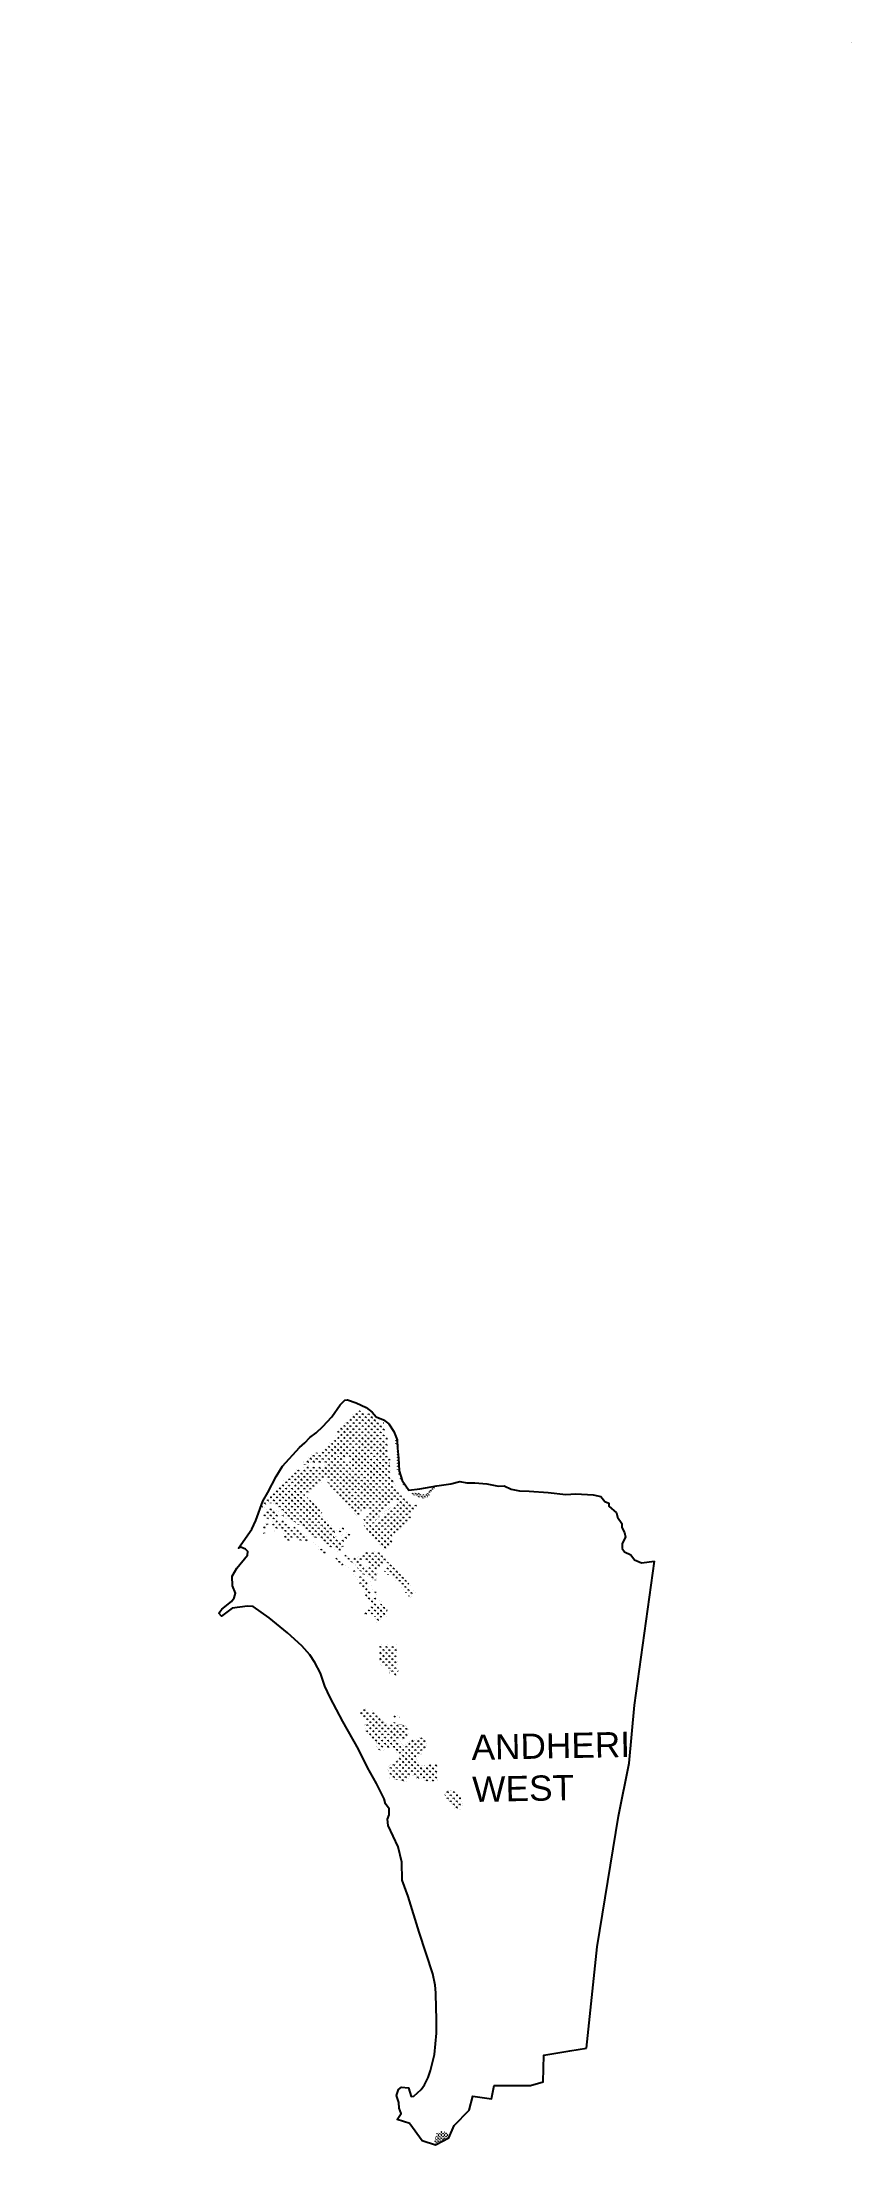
# Model space of a CAD drawing. Header units: metres. Extents: x 266580 to 276210, y 2111090 to 2136109.
import ezdxf

# ---------------------------------------------------------------- set-up
doc = ezdxf.new("R2010")
doc.units = ezdxf.units.M
for name, color, linetype in [('MANGROOVES', 112, 'Continuous'), ('village', 3, 'Continuous'), ('VILLAGE NAME', 250, 'Continuous')]:
    doc.layers.add(name, color=color, linetype=linetype)

msp = doc.modelspace()

# ---------------------------------------------------------------- texts
at = {"layer": 'VILLAGE NAME', "insert": (271683, 2115970), "char_height": 300, "attachment_point": 1, "rotation": 1.1028}
msp.add_mtext_dynamic_manual_height_columns('{\\fArial|b0|i0|c0|p34;ANDHERI WEST}', width=2578.43, gutter_width=1929, heights=[0], dxfattribs=at)

# ---------------------------------------------------------------- hatches: boundary and pattern name
at = {"layer": 'MANGROOVES'}
h = msp.add_hatch(dxfattribs=at)
h.set_pattern_fill('GRASS', color=256, scale=2, angle=-0.837602)
h.paths.add_polyline_path([(266605, 2125410), (266595, 2125416), (266586, 2125416), (266580, 2125408), (266582, 2125401), (266587, 2125388), (266596, 2125383), (266605, 2125387), (266607, 2125401)])
h = msp.add_hatch(dxfattribs=at)
h.set_pattern_fill('GRASS', color=256, scale=2, angle=-0.837602)
h.paths.add_polyline_path([(270641, 2118173), (270641, 2118177), (270637, 2118177), (270633, 2118181), (270609, 2118210), (270582, 2118246), (270519, 2118318), (270488, 2118355), (270480, 2118367), (270460, 2118383), (270453, 2118395), (270453, 2118399), (270453, 2118403), (270453, 2118407), (270457, 2118407), (270461, 2118407), (270465, 2118407), (270469, 2118407), (270477, 2118415), (270485, 2118419), (270485, 2118422), (270489, 2118430), (270497, 2118438), (270501, 2118446), (270509, 2118454), (270542, 2118485), (270562, 2118509), (270578, 2118529), (270594, 2118544), (270619, 2118572), (270631, 2118580), (270647, 2118595), (270659, 2118611), (270675, 2118631), (270695, 2118646), (270719, 2118670), (270728, 2118686), (270732, 2118690), (270736, 2118694), (270748, 2118709), (270756, 2118721), (270764, 2118729), (270768, 2118729), (270772, 2118729), (270780, 2118729), (270788, 2118721), (270812, 2118700), (270839, 2118676), (270859, 2118656), (270870, 2118640), (270874, 2118640), (270878, 2118640), (270882, 2118644), (270882, 2118646), (270882, 2118648), (270886, 2118652), (270887, 2118660), (270883, 2118664), (270875, 2118668), (270831, 2118704), (270804, 2118728), (270788, 2118741), (270784, 2118745), (270784, 2118749), (270784, 2118753), (270784, 2118757), (270785, 2118761), (270785, 2118765), (270789, 2118769), (270785, 2118773), (270781, 2118765), (270777, 2118765), (270773, 2118765), (270769, 2118769), (270765, 2118769), (270761, 2118773), (270753, 2118773), (270749, 2118773), (270745, 2118769), (270741, 2118761), (270741, 2118753), (270744, 2118729), (270740, 2118725), (270732, 2118718), (270716, 2118702), (270708, 2118690), (270692, 2118670), (270692, 2118662), (270688, 2118662), (270683, 2118655), (270643, 2118619), (270607, 2118584), (270566, 2118541), (270534, 2118505), (270506, 2118474), (270477, 2118443), (270473, 2118443), (270461, 2118435), (270457, 2118431), (270453, 2118427), (270449, 2118419), (270449, 2118415), (270449, 2118411), (270445, 2118411), (270441, 2118411), (270433, 2118423), (270421, 2118439), (270418, 2118447), (270414, 2118451), (270414, 2118455), (270418, 2118463), (270418, 2118467), (270406, 2118479), (270402, 2118483), (270398, 2118495), (270398, 2118499), (270398, 2118503), (270399, 2118507), (270403, 2118511), (270407, 2118515), (270411, 2118519), (270411, 2118523), (270439, 2118555), (270447, 2118562), (270455, 2118574), (270455, 2118578), (270455, 2118586), (270460, 2118594), (270460, 2118602), (270460, 2118606), (270464, 2118610), (270480, 2118618), (270484, 2118622), (270484, 2118626), (270484, 2118638), (270480, 2118650), (270476, 2118662), (270473, 2118666), (270465, 2118666), (270441, 2118670), (270429, 2118666), (270389, 2118647), (270381, 2118643), (270360, 2118627), (270356, 2118620), (270336, 2118584), (270336, 2118580), (270332, 2118576), (270328, 2118576), (270324, 2118576), (270320, 2118580), (270312, 2118584), (270304, 2118588), (270296, 2118600), (270289, 2118609), (270281, 2118613), (270257, 2118637), (270210, 2118693), (270116, 2118806), (270054, 2118887), (270042, 2118899), (270038, 2118899), (270034, 2118895), (270038, 2118903), (270034, 2118911), (270022, 2118923), (269999, 2118955), (269956, 2119004), (269936, 2119028), (269913, 2119056), (269905, 2119060), (269897, 2119060), (269893, 2119060), (269877, 2119053), (269829, 2119010), (269804, 2118994), (269796, 2118990), (269792, 2118982), (269792, 2118974), (269792, 2118966), (269796, 2118962), (269800, 2118958), (269808, 2118950), (269820, 2118938), (269823, 2118930), (269827, 2118926), (269831, 2118926), (269835, 2118930), (269839, 2118934), (269843, 2118934), (269856, 2118949), (269863, 2118949), (269871, 2118949), (269875, 2118953), (269876, 2118957), (269872, 2118961), (269864, 2118961), (269860, 2118961), (269856, 2118957), (269852, 2118957), (269844, 2118958), (269840, 2118954), (269836, 2118954), (269832, 2118954), (269828, 2118954), (269824, 2118958), (269816, 2118962), (269812, 2118966), (269812, 2118970), (269808, 2118970), (269808, 2118974), (269812, 2118978), (269824, 2118986), (269836, 2118997), (269844, 2119005), (269869, 2119029), (269885, 2119045), (269893, 2119048), (269897, 2119048), (269901, 2119052), (269905, 2119048), (269909, 2119048), (269913, 2119044), (269924, 2119036), (269932, 2119024), (269944, 2119012), (269944, 2119008), (269944, 2119004), (269928, 2118988), (269904, 2118969), (269875, 2118941), (269851, 2118922), (269839, 2118914), (269827, 2118902), (269815, 2118890), (269807, 2118882), (269803, 2118879), (269799, 2118879), (269795, 2118875), (269791, 2118875), (269787, 2118875), (269783, 2118871), (269783, 2118867), (269783, 2118863), (269779, 2118859), (269750, 2118839), (269742, 2118832), (269734, 2118828), (269734, 2118824), (269738, 2118816), (269754, 2118796), (269820, 2118711), (269891, 2118626), (269949, 2118554), (270008, 2118481), (270047, 2118433), (270059, 2118417), (270067, 2118413), (270071, 2118409), (270078, 2118405), (270082, 2118404), (270087, 2118408), (270090, 2118408), (270095, 2118412), (270103, 2118416), (270107, 2118424), (270123, 2118436), (270151, 2118459), (270155, 2118463), (270159, 2118463), (270163, 2118459), (270167, 2118459), (270167, 2118451), (270171, 2118443), (270171, 2118439), (270175, 2118435), (270174, 2118423), (270174, 2118419), (270174, 2118411), (270174, 2118407), (270174, 2118399), (270174, 2118395), (270178, 2118387), (270178, 2118383), (270174, 2118379), (270174, 2118375), (270170, 2118371), (270162, 2118367), (270162, 2118363), (270145, 2118352), (270145, 2118348), (270133, 2118340), (270129, 2118340), (270125, 2118340), (270117, 2118340), (270113, 2118344), (270106, 2118352), (270082, 2118385), (270074, 2118393), (270070, 2118397), (270066, 2118401), (270059, 2118405), (270047, 2118413), (270008, 2118457), (269976, 2118498), (269953, 2118526), (269902, 2118586), (269867, 2118631), (269816, 2118695), (269773, 2118744), (269746, 2118780), (269726, 2118800), (269722, 2118808), (269722, 2118812), (269722, 2118816), (269722, 2118820), (269718, 2118820), (269710, 2118824), (269702, 2118832), (269683, 2118860), (269675, 2118853), (269679, 2118852), (269695, 2118832), (269698, 2118824), (269706, 2118816), (269714, 2118800), (269749, 2118760), (269780, 2118720), (269827, 2118667), (269878, 2118607), (269929, 2118546), (269964, 2118502), (270004, 2118453), (270047, 2118401), (270062, 2118381), (270074, 2118365), (270074, 2118357), (270074, 2118353), (270070, 2118349), (270066, 2118345), (270050, 2118329), (270041, 2118317), (270033, 2118314), (270025, 2118306), (270021, 2118302), (270021, 2118298), (270025, 2118294), (270029, 2118294), (270041, 2118302), (270045, 2118305), (270053, 2118317), (270057, 2118321), (270065, 2118325), (270069, 2118329), (270077, 2118329), (270081, 2118325), (270085, 2118325), (270089, 2118321), (270093, 2118317), (270093, 2118313), (270089, 2118309), (270089, 2118305), (270085, 2118301), (270085, 2118293), (270089, 2118293), (270097, 2118289), (270101, 2118293), (270129, 2118316), (270157, 2118344), (270189, 2118367), (270222, 2118394), (270226, 2118398), (270230, 2118398), (270230, 2118394), (270230, 2118390), (270226, 2118386), (270230, 2118386), (270233, 2118382), (270237, 2118382), (270241, 2118382), (270245, 2118382), (270249, 2118378), (270249, 2118374), (270249, 2118370), (270249, 2118362), (270245, 2118358), (270245, 2118354), (270245, 2118350), (270245, 2118348), (270114, 2118144), (270095, 2118140), (270068, 2118168), (270032, 2118189), (269990, 2118214), (269988, 2118223), (269991, 2118229), (270004, 2118235), (270016, 2118240), (270025, 2118248), (270022, 2118253), (270009, 2118248), (269995, 2118244), (269980, 2118243), (269969, 2118239), (269944, 2118240), (269917, 2118255), (269842, 2118314), (269744, 2118374), (269589, 2118501), (269545, 2118524), (269474, 2118547), (269433, 2118591), (269422, 2118631), (269401, 2118667), (269359, 2118705), (269320, 2118723), (269278, 2118727), (269245, 2118712), (269229, 2118690), (269215, 2118663), (269194, 2118658), (269195, 2118692), (269218, 2118735), (269243, 2118777), (269265, 2118803), (269301, 2118830), (269334, 2118870), (269357, 2118893), (269381, 2118914), (269408, 2118950), (269420, 2118970), (269436, 2118985), (269464, 2119012), (269492, 2119044), (269555, 2119094), (269609, 2119122), (269635, 2119134), (269739, 2119170), (269781, 2119167), (269827, 2119164), (269851, 2119176), (269883, 2119180), (269907, 2119172), (269948, 2119174), (269979, 2119183), (270015, 2119206), (270032, 2119235), (270058, 2119256), (270091, 2119279), (270127, 2119299), (270153, 2119300), (270176, 2119293), (270187, 2119276), (270193, 2119258), (270203, 2119239), (270229, 2119213), (270241, 2119186), (270251, 2119153), (270256, 2119113), (270279, 2119051), (270290, 2119034), (270298, 2119034), (270299, 2119048), (270296, 2119063), (270284, 2119083), (270274, 2119112), (270265, 2119143), (270262, 2119171), (270238, 2119220), (270211, 2119265), (270190, 2119298), (270157, 2119315), (270118, 2119313), (270093, 2119303), (270071, 2119291), (270035, 2119261), (270001, 2119240), (269942, 2119201), (269908, 2119196), (269867, 2119208), (269838, 2119217), (269799, 2119215), (269759, 2119212), (269737, 2119199), (269712, 2119185), (269697, 2119189), (269688, 2119208), (269694, 2119232), (269696, 2119236), (269704, 2119243), (269724, 2119259), (269750, 2119277), (269778, 2119298), (269817, 2119316), (269864, 2119328), (269907, 2119348), (269953, 2119378), (269995, 2119431), (270014, 2119467), (270039, 2119504), (270049, 2119520), (270083, 2119547), (270104, 2119598), (270114, 2119609), (270137, 2119642), (270161, 2119670), (270188, 2119688), (270216, 2119712), (270237, 2119738), (270255, 2119769), (270273, 2119786), (270298, 2119803), (270335, 2119817), (270361, 2119822), (270396, 2119823), (270471, 2119804), (270513, 2119788), (270532, 2119775), (270551, 2119753), (270564, 2119731), (270577, 2119718), (270598, 2119711), (270617, 2119698), (270636, 2119681), (270653, 2119639), (270662, 2119595), (270673, 2119517), (270685, 2119483), (270689, 2119452), (270694, 2119419), (270704, 2119373), (270700, 2119337), (270700, 2119293), (270708, 2119267), (270715, 2119214), (270715, 2119188), (270721, 2119123), (270727, 2119083), (270764, 2118971), (270785, 2118926), (270821, 2118860), (270857, 2118818), (270899, 2118786), (270934, 2118757), (270972, 2118737), (270986, 2118731), (271032, 2118723), (271062, 2118716), (271065, 2118696), (271044, 2118679), (271015, 2118655), (270985, 2118632), (270972, 2118622), (270970, 2118622), (270966, 2118619), (270962, 2118619), (270962, 2118615), (270961, 2118614), (270956, 2118611), (270954, 2118611), (270950, 2118607), (270945, 2118603), (270941, 2118603), (270941, 2118599), (270934, 2118594), (270941, 2118587), (270941, 2118583), (270945, 2118575), (270947, 2118573), (270957, 2118559), (270957, 2118555), (270936, 2118527), (270880, 2118461), (270843, 2118421), (270803, 2118370), (270795, 2118358), (270774, 2118347), (270770, 2118339), (270762, 2118327), (270754, 2118311), (270750, 2118307), (270746, 2118299), (270746, 2118295), (270746, 2118287), (270742, 2118279), (270738, 2118271), (270705, 2118240), (270685, 2118224), (270685, 2118220), (270665, 2118197), (270665, 2118193), (270661, 2118181), (270657, 2118177), (270653, 2118177), (270649, 2118173)])
h = msp.add_hatch(dxfattribs=at)
h.set_pattern_fill('GRASS', color=256)
h.paths.add_polyline_path([(271272, 2118930), (271276, 2118934), (271273, 2118933), (271237, 2118927), (271195, 2118877), (271160, 2118832), (271112, 2118829), (271082, 2118842), (271065, 2118852), (271056, 2118853), (271017, 2118853), (270974, 2118851), (270931, 2118881), (270901, 2118917), (270879, 2118949), (270874, 2118978), (270861, 2118997), (270827, 2119112), (270819, 2119262), (270805, 2119378), (270804, 2119481), (270792, 2119510), (270787, 2119468), (270791, 2119429), (270796, 2119350), (270805, 2119293), (270797, 2119242), (270797, 2119193), (270812, 2119115), (270825, 2119066), (270849, 2118999), (270878, 2118938), (270932, 2118863), (270976, 2118837), (271073, 2118795), (271106, 2118786), (271131, 2118782), (271162, 2118799), (271185, 2118825), (271238, 2118887)])
h = msp.add_hatch(dxfattribs=at)
h.set_pattern_fill('GRASS', color=256, scale=2, angle=-0.837602)
h.paths.add_polyline_path([(269388, 2118631), (269367, 2118635), (269357, 2118633), (269349, 2118629), (269345, 2118634), (269351, 2118639), (269358, 2118650), (269355, 2118655), (269345, 2118655), (269338, 2118645), (269325, 2118631), (269312, 2118623), (269305, 2118633), (269308, 2118650), (269318, 2118667), (269313, 2118682), (269297, 2118690), (269278, 2118688), (269261, 2118675), (269249, 2118659), (269234, 2118643), (269222, 2118633), (269207, 2118623), (269199, 2118599), (269208, 2118591), (269216, 2118586), (269221, 2118577), (269226, 2118569), (269235, 2118567), (269245, 2118579), (269256, 2118580), (269257, 2118570), (269253, 2118562), (269245, 2118554), (269254, 2118547), (269270, 2118540), (269286, 2118534), (269318, 2118535), (269348, 2118535), (269372, 2118542), (269391, 2118553), (269406, 2118565), (269404, 2118586)])
h = msp.add_hatch(dxfattribs=at)
h.set_pattern_fill('GRASS', color=256, scale=2, angle=-0.837602)
h.paths.add_polyline_path([(269222, 2118365), (269219, 2118363), (269211, 2118360), (269209, 2118360), (269205, 2118361), (269202, 2118365), (269194, 2118374), (269192, 2118380), (269193, 2118386), (269198, 2118403), (269208, 2118426), (269207, 2118448), (269209, 2118453), (269221, 2118471), (269275, 2118511), (269232, 2118380), (269226, 2118370)])
h = msp.add_hatch(dxfattribs=at)
h.set_pattern_fill('GRASS', color=256, scale=2, angle=-0.837602)
h.paths.add_polyline_path([(269950, 2118096), (269948, 2118095), (269916, 2118127), (269865, 2118176), (269807, 2118231), (269753, 2118265), (269688, 2118278), (269624, 2118290), (269579, 2118294), (269533, 2118284), (269503, 2118280), (269466, 2118285), (269437, 2118299), (269423, 2118309), (269446, 2118347), (269477, 2118397), (269461, 2118406), (269414, 2118410), (269373, 2118391), (269350, 2118363), (269338, 2118365), (269335, 2118372), (269343, 2118394), (269333, 2118410), (269314, 2118426), (269308, 2118452), (269304, 2118476), (269306, 2118492), (269313, 2118508), (269322, 2118519), (269345, 2118519), (269364, 2118509), (269388, 2118510), (269407, 2118516), (269428, 2118516), (269449, 2118506), (269473, 2118489), (269494, 2118478), (269531, 2118470), (269565, 2118444), (269596, 2118423), (269635, 2118405), (269674, 2118376), (269731, 2118327), (269779, 2118281), (269844, 2118227), (269881, 2118198), (269928, 2118160), (269967, 2118129), (269967, 2118126), (269966, 2118118), (269955, 2118104)])
h = msp.add_hatch(dxfattribs=at)
h.set_pattern_fill('GRASS', color=256, scale=2, angle=-0.837602)
h.paths.add_polyline_path([(270546, 2117808), (270529, 2117815), (270519, 2117828), (270498, 2117844), (270472, 2117851), (270441, 2117858), (270418, 2117866), (270400, 2117882), (270357, 2117930), (270290, 2118007), (270257, 2118029), (270213, 2118056), (270167, 2118089), (270150, 2118112), (270158, 2118121), (270174, 2118108), (270190, 2118100), (270217, 2118080), (270237, 2118068), (270241, 2118064), (270245, 2118064), (270257, 2118059), (270261, 2118059), (270269, 2118059), (270277, 2118059), (270281, 2118059), (270289, 2118063), (270301, 2118071), (270333, 2118086), (270385, 2118113), (270389, 2118117), (270393, 2118121), (270397, 2118121), (270401, 2118121), (270405, 2118121), (270409, 2118117), (270409, 2118113), (270409, 2118105), (270412, 2118093), (270412, 2118085), (270412, 2118081), (270412, 2118073), (270408, 2118069), (270404, 2118065), (270400, 2118065), (270392, 2118061), (270388, 2118058), (270384, 2118054), (270384, 2118046), (270384, 2118038), (270384, 2118034), (270384, 2118030), (270380, 2118026), (270376, 2118022), (270375, 2118018), (270371, 2118014), (270371, 2118010), (270367, 2118002), (270367, 2117998), (270371, 2117990), (270375, 2117978), (270383, 2117970), (270387, 2117966), (270398, 2117958), (270402, 2117954), (270406, 2117946), (270406, 2117938), (270402, 2117934), (270402, 2117926), (270398, 2117922), (270402, 2117922), (270410, 2117922), (270418, 2117926), (270426, 2117930), (270430, 2117941), (270442, 2117969), (270455, 2117989), (270459, 2117997), (270459, 2118001), (270463, 2118005), (270463, 2118009), (270463, 2118013), (270459, 2118017), (270455, 2118021), (270451, 2118021), (270435, 2118037), (270432, 2118041), (270432, 2118045), (270432, 2118053), (270432, 2118057), (270436, 2118065), (270436, 2118073), (270436, 2118081), (270436, 2118085), (270432, 2118089), (270428, 2118097), (270424, 2118101), (270425, 2118109), (270425, 2118113), (270425, 2118117), (270429, 2118121), (270429, 2118125), (270429, 2118129), (270433, 2118133), (270433, 2118137), (270437, 2118140), (270441, 2118144), (270449, 2118144), (270477, 2118148), (270497, 2118148), (270525, 2118147), (270553, 2118143), (270584, 2118138), (270632, 2118130), (270648, 2118121), (270651, 2118119), (270652, 2118107), (270672, 2118088), (270655, 2118046), (270614, 2117982), (270591, 2117957), (270579, 2117944), (270575, 2117925), (270569, 2117887), (270556, 2117840), (270552, 2117823), (270550, 2117810)])
h = msp.add_hatch(dxfattribs=at)
h.set_pattern_fill('GRASS', color=256, scale=2, angle=-0.837602)
h.paths.add_polyline_path([(270473, 2117552), (270470, 2117558), (270465, 2117565), (270462, 2117590), (270438, 2117616), (270425, 2117635), (270412, 2117658), (270404, 2117675), (270403, 2117710), (270384, 2117738), (270361, 2117751), (270357, 2117757), (270349, 2117778), (270335, 2117815), (270309, 2117841), (270291, 2117864), (270276, 2117888), (270245, 2117925), (270216, 2117955), (270163, 2117996), (270133, 2117983), (270121, 2117980), (270120, 2117980), (270114, 2117985), (270087, 2118007), (270066, 2118007), (270060, 2118008), (270059, 2118010), (270058, 2118016), (270060, 2118039), (270067, 2118051), (270091, 2118077), (270123, 2118053), (270177, 2118008), (270203, 2117984), (270227, 2117955), (270249, 2117942), (270270, 2117939), (270291, 2117923), (270326, 2117879), (270340, 2117865), (270361, 2117854), (270395, 2117833), (270429, 2117801), (270460, 2117740), (270479, 2117711), (270487, 2117683), (270499, 2117669), (270507, 2117646), (270501, 2117642), (270493, 2117626), (270489, 2117598), (270480, 2117562)])
h = msp.add_hatch(dxfattribs=at)
h.set_pattern_fill('GRASS', color=256, scale=2, angle=-0.837602)
h.paths.add_polyline_path([(270852, 2117720), (270773, 2117818), (270717, 2117858), (270677, 2117896), (270647, 2117927), (270657, 2117948), (270669, 2117973), (270686, 2118008), (270707, 2118042), (270727, 2118022), (270773, 2117964), (270822, 2117907), (270875, 2117847), (270914, 2117791), (270962, 2117736), (271015, 2117673), (271032, 2117654), (271033, 2117651), (271033, 2117647), (271031, 2117641), (271029, 2117637), (271026, 2117635), (271015, 2117630), (270998, 2117626), (270982, 2117618), (270964, 2117608), (270961, 2117607), (270945, 2117619), (270923, 2117643)])
h = msp.add_hatch(dxfattribs=at)
h.set_pattern_fill('GRASS', color=256, scale=2, angle=-0.837602)
h.paths.add_polyline_path([(270634, 2117484), (270635, 2117465), (270643, 2117459), (270648, 2117450), (270648, 2117438), (270642, 2117432), (270640, 2117424), (270640, 2117411), (270640, 2117398), (270648, 2117387), (270669, 2117374), (270674, 2117374), (270677, 2117376), (270681, 2117380), (270685, 2117384), (270689, 2117392), (270693, 2117400), (270693, 2117408), (270694, 2117409), (270694, 2117410), (270691, 2117420), (270690, 2117423), (270689, 2117424), (270685, 2117424), (270677, 2117428), (270674, 2117432), (270678, 2117440), (270682, 2117444), (270682, 2117448), (270678, 2117464), (270678, 2117468), (270678, 2117472), (270678, 2117476), (270678, 2117484), (270681, 2117488), (270680, 2117500), (270676, 2117511), (270671, 2117520), (270656, 2117532), (270639, 2117545), (270635, 2117548), (270623, 2117548), (270616, 2117552), (270612, 2117556), (270612, 2117560), (270605, 2117563), (270592, 2117593), (270587, 2117604), (270585, 2117609), (270584, 2117611), (270572, 2117619), (270562, 2117648), (270555, 2117661), (270540, 2117681), (270537, 2117689), (270534, 2117689), (270526, 2117689), (270526, 2117697), (270530, 2117701), (270530, 2117705), (270530, 2117708), (270525, 2117721), (270521, 2117732), (270511, 2117753), (270503, 2117769), (270499, 2117777), (270499, 2117781), (270500, 2117789), (270500, 2117793), (270500, 2117801), (270502, 2117801), (270512, 2117811), (270507, 2117821), (270496, 2117824), (270487, 2117818), (270482, 2117809), (270480, 2117782), (270491, 2117752), (270500, 2117737), (270511, 2117718), (270514, 2117700), (270508, 2117687), (270507, 2117681), (270511, 2117673), (270519, 2117672), (270532, 2117671), (270545, 2117662), (270562, 2117622), (270576, 2117597), (270593, 2117566), (270597, 2117554), (270599, 2117541), (270603, 2117533), (270620, 2117511), (270630, 2117500)])
h = msp.add_hatch(dxfattribs=at)
h.set_pattern_fill('GRASS', color=256, scale=2, angle=-0.837602)
h.paths.add_polyline_path([(270619, 2117462), (270607, 2117484), (270576, 2117532), (270563, 2117561), (270552, 2117590), (270534, 2117613), (270527, 2117626), (270519, 2117626), (270515, 2117621), (270507, 2117586), (270502, 2117561), (270499, 2117544), (270495, 2117522), (270477, 2117482), (270460, 2117464), (270439, 2117439), (270438, 2117437), (270424, 2117415), (270429, 2117386), (270434, 2117383), (270442, 2117383), (270454, 2117384), (270463, 2117385), (270510, 2117387), (270537, 2117378), (270561, 2117374), (270563, 2117356), (270554, 2117345), (270537, 2117360), (270530, 2117345), (270525, 2117332), (270529, 2117323), (270539, 2117312), (270548, 2117305), (270555, 2117302), (270560, 2117301), (270569, 2117300), (270571, 2117300), (270574, 2117302), (270576, 2117303), (270579, 2117307), (270590, 2117333), (270607, 2117354), (270616, 2117381), (270623, 2117412), (270620, 2117443)])
h = msp.add_hatch(dxfattribs=at)
h.set_pattern_fill('GRASS', color=256, scale=2, angle=-0.837602)
h.paths.add_polyline_path([(270791, 2117044), (270636, 2117038), (270596, 2117043), (270588, 2117047), (270588, 2117051), (270588, 2117052), (270580, 2117050), (270580, 2117047), (270580, 2117043), (270576, 2117039), (270576, 2117019), (270580, 2117007), (270580, 2116995), (270583, 2116979), (270587, 2116967), (270587, 2116959), (270583, 2116959), (270579, 2116956), (270579, 2116948), (270579, 2116936), (270582, 2116920), (270586, 2116912), (270586, 2116908), (270586, 2116904), (270586, 2116896), (270590, 2116888), (270590, 2116876), (270590, 2116868), (270593, 2116848), (270593, 2116832), (270597, 2116820), (270601, 2116808), (270605, 2116808), (270608, 2116792), (270640, 2116787), (270644, 2116787), (270684, 2116779), (270692, 2116779), (270704, 2116774), (270712, 2116770), (270707, 2116759), (270707, 2116739), (270719, 2116738), (270719, 2116730), (270711, 2116731), (270715, 2116719), (270715, 2116699), (270818, 2116677), (270804, 2116825), (270797, 2116905), (270801, 2116912)])
h = msp.add_hatch(dxfattribs=at)
h.set_pattern_fill('GRASS', color=256, scale=2, angle=-0.837602)
h.paths.add_polyline_path([(270621, 2116142), (270623, 2116154), (270620, 2116206), (270584, 2116219), (270541, 2116235), (270510, 2116254), (270485, 2116258), (270453, 2116271), (270429, 2116285), (270410, 2116293), (270383, 2116293), (270360, 2116290), (270346, 2116286), (270346, 2116276), (270360, 2116256), (270357, 2116226), (270357, 2116210), (270371, 2116191), (270381, 2116175), (270387, 2116168), (270409, 2116166), (270428, 2116165), (270440, 2116156), (270433, 2116139), (270424, 2116127), (270420, 2116100), (270427, 2116092), (270416, 2116092), (270422, 2116038), (270446, 2115985), (270471, 2115956), (270507, 2115931), (270552, 2115891), (270554, 2115842), (270571, 2115811), (270597, 2115787), (270633, 2115785), (270665, 2115809), (270726, 2115808), (270741, 2115794), (270772, 2115763), (270808, 2115748), (270838, 2115752), (270852, 2115779), (270870, 2115758), (270850, 2115730), (270832, 2115709), (270828, 2115681), (270811, 2115669), (270790, 2115647), (270783, 2115622), (270782, 2115609), (270748, 2115621), (270722, 2115615), (270703, 2115603), (270691, 2115582), (270689, 2115560), (270699, 2115543), (270700, 2115524), (270702, 2115483), (270715, 2115453), (270747, 2115437), (270780, 2115433), (270802, 2115436), (270831, 2115430), (270857, 2115423), (270900, 2115412), (270916, 2115412), (270927, 2115428), (270934, 2115454), (270961, 2115476), (270998, 2115486), (271022, 2115489), (271040, 2115476), (271037, 2115444), (271043, 2115442), (271064, 2115454), (271086, 2115450), (271144, 2115424), (271198, 2115418), (271260, 2115406), (271281, 2115428), (271296, 2115457), (271291, 2115489), (271267, 2115517), (271247, 2115518), (271275, 2115532), (271291, 2115564), (271285, 2115597), (271272, 2115616), (271247, 2115626), (271220, 2115626), (271187, 2115608), (271163, 2115602), (271119, 2115600), (271086, 2115612), (271065, 2115632), (271026, 2115683), (271089, 2115736), (271095, 2115763), (271092, 2115796), (271114, 2115802), (271136, 2115816), (271149, 2115843), (271148, 2115862), (271142, 2115889), (271118, 2115919), (271102, 2115929), (271074, 2115936), (271054, 2115928), (271026, 2115908), (271011, 2115897), (270998, 2115901), (270977, 2115903), (270962, 2115900), (270945, 2115890), (270902, 2115855), (270880, 2115837), (270826, 2115906), (270833, 2115907), (270852, 2115914), (270869, 2115920), (270885, 2115931), (270916, 2115960), (270934, 2115982), (270943, 2116000), (270943, 2116027), (270935, 2116053), (270918, 2116071), (270894, 2116077), (270878, 2116078), (270865, 2116088), (270767, 2116089), (270769, 2116091), (270785, 2116092), (270801, 2116095), (270798, 2116103), (270784, 2116111), (270772, 2116117), (270761, 2116106), (270729, 2116096), (270705, 2116093), (270677, 2116099), (270671, 2116112), (270663, 2116122), (270655, 2116120), (270648, 2116113), (270645, 2116103), (270642, 2116090), (270642, 2116090), (270622, 2116090), (270622, 2116103), (270636, 2116116), (270637, 2116129), (270633, 2116138)])
h = msp.add_hatch(dxfattribs=at)
h.set_pattern_fill('GRASS', color=256, scale=2, angle=-0.837602)
h.paths.add_polyline_path([(270830, 2116183), (270827, 2116195), (270831, 2116195), (270835, 2116199), (270843, 2116199), (270843, 2116203), (270831, 2116203), (270831, 2116199), (270827, 2116199), (270827, 2116203), (270823, 2116203), (270819, 2116199), (270815, 2116199), (270811, 2116203), (270803, 2116204), (270799, 2116200), (270791, 2116200), (270791, 2116204), (270783, 2116200), (270771, 2116188), (270771, 2116180), (270775, 2116176), (270774, 2116164), (270784, 2116156), (270806, 2116156), (270810, 2116160), (270814, 2116160), (270818, 2116163), (270818, 2116167), (270822, 2116171), (270830, 2116171)])
h = msp.add_hatch(dxfattribs=at)
h.set_pattern_fill('GRASS', color=256, scale=2, angle=-0.65012)
h.paths.add_polyline_path([(271381, 2115278), (271376, 2115265), (271374, 2115245), (271385, 2115221), (271431, 2115179), (271456, 2115147), (271468, 2115124), (271477, 2115105), (271491, 2115088), (271506, 2115077), (271522, 2115073), (271549, 2115078), (271566, 2115099), (271576, 2115127), (271576, 2115152), (271569, 2115185), (271550, 2115224), (271465, 2115309), (271441, 2115311), (271425, 2115310), (271402, 2115304), (271389, 2115291)])
h = msp.add_hatch(dxfattribs=at)
h.set_pattern_fill('GRASS', color=256)
h.paths.add_polyline_path([(271408, 2111182), (271405, 2111193), (271403, 2111210), (271397, 2111230), (271373, 2111242), (271337, 2111244), (271315, 2111244), (271294, 2111237), (271279, 2111227), (271267, 2111210), (271266, 2111200), (271261, 2111178), (271252, 2111135), (271251, 2111101), (271255, 2111091), (271258, 2111090), (271415, 2111174)])

# ---------------------------------------------------------------- linework, layer by layer
for points, const_width in [([(276204, 2136100), (276208, 2136108)], 2.98), ([(270427, 2116092), (270416, 2116092)], 0.597), ([(271255, 2111091), (271251, 2111101), (271252, 2111135), (271261, 2111178), (271266, 2111200), (271267, 2111210), (271279, 2111227), (271294, 2111237), (271315, 2111244), (271337, 2111244), (271373, 2111242), (271397, 2111230), (271403, 2111210), (271405, 2111193), (271408, 2111182), (271415, 2111174)], 0.597)]:
    msp.add_lwpolyline(points, dxfattribs=dict(at, const_width=const_width))
at = {"layer": 'MANGROOVES', "const_width": 0.134, "flags": 128}
for points in [[(270821, 2118860), (270785, 2118926), (270764, 2118971), (270727, 2119083), (270721, 2119123), (270715, 2119188), (270715, 2119214), (270708, 2119267), (270700, 2119293), (270700, 2119337), (270704, 2119373), (270694, 2119419), (270689, 2119452), (270685, 2119483), (270673, 2119517), (270662, 2119595), (270653, 2119639), (270636, 2119681), (270617, 2119698), (270598, 2119711), (270577, 2119718), (270564, 2119731), (270551, 2119753), (270532, 2119775), (270513, 2119788), (270471, 2119804), (270396, 2119823), (270361, 2119822), (270335, 2119817), (270298, 2119803), (270273, 2119786), (270255, 2119769), (270237, 2119738), (270216, 2119712), (270188, 2119688), (270161, 2119670), (270137, 2119642), (270114, 2119609), (270104, 2119598), (270083, 2119547), (270049, 2119520), (270039, 2119504), (270014, 2119467), (269995, 2119431), (269953, 2119378), (269907, 2119348), (269864, 2119328), (269817, 2119316), (269778, 2119298), (269750, 2119277), (269724, 2119259), (269704, 2119243), (269696, 2119236), (269694, 2119232), (269688, 2119208), (269697, 2119189), (269712, 2119185), (269737, 2119199), (269759, 2119212), (269799, 2119215), (269838, 2119217), (269867, 2119208), (269908, 2119196), (269942, 2119201), (270001, 2119240), (270035, 2119261), (270071, 2119291), (270093, 2119303), (270118, 2119313), (270157, 2119315), (270190, 2119298), (270211, 2119265), (270238, 2119220), (270262, 2119171), (270265, 2119143), (270274, 2119112), (270284, 2119083), (270296, 2119063), (270299, 2119048), (270298, 2119034), (270290, 2119034), (270279, 2119051), (270256, 2119113), (270251, 2119153), (270241, 2119186), (270229, 2119213), (270203, 2119239), (270193, 2119258), (270187, 2119276), (270176, 2119293), (270153, 2119300), (270127, 2119299), (270091, 2119279), (270058, 2119256), (270032, 2119235), (270015, 2119206), (269979, 2119183), (269948, 2119174), (269907, 2119172), (269883, 2119180), (269851, 2119176), (269827, 2119164), (269781, 2119167), (269739, 2119170), (269635, 2119134), (269609, 2119122), (269555, 2119094), (269492, 2119044), (269464, 2119012), (269436, 2118985), (269420, 2118970), (269408, 2118950), (269381, 2118914), (269357, 2118893), (269334, 2118870), (269301, 2118830), (269265, 2118803), (269243, 2118777), (269218, 2118735), (269195, 2118692), (269194, 2118658), (269215, 2118663), (269229, 2118690), (269245, 2118712), (269278, 2118727), (269320, 2118723), (269359, 2118705), (269401, 2118667), (269422, 2118631), (269433, 2118591), (269474, 2118547), (269545, 2118524), (269589, 2118501), (269744, 2118374), (269842, 2118314), (269917, 2118255), (269944, 2118240), (269969, 2118239), (269980, 2118243), (269995, 2118244), (270009, 2118248), (270022, 2118253), (270025, 2118248), (270016, 2118240), (270004, 2118235), (269991, 2118229), (269988, 2118223), (269990, 2118214), (270032, 2118189), (270068, 2118168), (270095, 2118140), (270114, 2118144), (270245, 2118348), (270245, 2118350), (270245, 2118354), (270245, 2118358), (270249, 2118362), (270249, 2118370), (270249, 2118374), (270249, 2118378), (270245, 2118382), (270241, 2118382), (270237, 2118382), (270233, 2118382), (270230, 2118386), (270226, 2118386), (270230, 2118390), (270230, 2118394), (270230, 2118398), (270226, 2118398), (270222, 2118394), (270189, 2118367), (270157, 2118344), (270129, 2118316), (270101, 2118293), (270097, 2118289), (270089, 2118293), (270085, 2118293), (270085, 2118301), (270089, 2118305), (270089, 2118309), (270093, 2118313), (270093, 2118317), (270089, 2118321), (270085, 2118325), (270081, 2118325), (270077, 2118329), (270069, 2118329), (270065, 2118325), (270057, 2118321), (270053, 2118317), (270045, 2118305), (270041, 2118302), (270029, 2118294), (270025, 2118294), (270021, 2118298), (270021, 2118302), (270025, 2118306), (270033, 2118314), (270041, 2118317), (270050, 2118329), (270066, 2118345), (270070, 2118349), (270074, 2118353), (270074, 2118357), (270074, 2118365), (270062, 2118381), (270047, 2118401), (270004, 2118453), (269964, 2118502), (269929, 2118546), (269878, 2118607), (269827, 2118667), (269780, 2118720), (269749, 2118760), (269714, 2118800), (269706, 2118816), (269698, 2118824), (269695, 2118832), (269679, 2118852), (269675, 2118853), (269683, 2118860), (269675, 2118856), (269671, 2118857), (269667, 2118857), (269667, 2118853), (269663, 2118853), (269651, 2118837), (269639, 2118821), (269622, 2118805), (269606, 2118794), (269606, 2118786), (269598, 2118782), (269594, 2118778), (269590, 2118774), (269586, 2118774), (269582, 2118774), (269578, 2118770), (269574, 2118770), (269570, 2118766), (269566, 2118762), (269562, 2118751), (269566, 2118747), (269562, 2118743), (269562, 2118739), (269558, 2118735), (269554, 2118731), (269550, 2118731), (269534, 2118723), (269514, 2118715), (269490, 2118704), (269482, 2118704), (269470, 2118696), (269454, 2118688), (269445, 2118685), (269446, 2118689), (269454, 2118692), (269470, 2118700), (269486, 2118708), (269498, 2118716), (269518, 2118723), (269530, 2118727), (269546, 2118735), (269554, 2118739), (269558, 2118743), (269558, 2118747), (269558, 2118751), (269562, 2118763), (269562, 2118767), (269562, 2118771), (269566, 2118770), (269566, 2118774), (269570, 2118774), (269578, 2118778), (269582, 2118778), (269590, 2118782), (269594, 2118786), (269598, 2118790), (269606, 2118798), (269623, 2118813), (269635, 2118829), (269651, 2118845), (269667, 2118865), (269675, 2118868), (269683, 2118876), (269691, 2118884), (269695, 2118888), (269699, 2118892), (269703, 2118896), (269703, 2118892), (269699, 2118888), (269691, 2118876), (269683, 2118868), (269683, 2118864), (269683, 2118860), (269702, 2118832), (269710, 2118824), (269718, 2118820), (269722, 2118820), (269722, 2118816), (269722, 2118812), (269722, 2118808), (269726, 2118800), (269746, 2118780), (269773, 2118744), (269816, 2118695), (269867, 2118631), (269902, 2118586), (269953, 2118526), (269976, 2118498), (270008, 2118457), (270047, 2118413), (270059, 2118405), (270066, 2118401), (270070, 2118397), (270074, 2118393), (270082, 2118385), (270106, 2118352), (270113, 2118344), (270117, 2118340), (270125, 2118340), (270129, 2118340), (270133, 2118340), (270145, 2118348), (270145, 2118352), (270162, 2118363), (270162, 2118367), (270170, 2118371), (270174, 2118375), (270174, 2118379), (270178, 2118383), (270178, 2118387), (270174, 2118395), (270174, 2118399), (270174, 2118407), (270174, 2118411), (270174, 2118419), (270174, 2118423), (270175, 2118435), (270171, 2118439), (270171, 2118443), (270167, 2118451), (270167, 2118459), (270163, 2118459), (270159, 2118463), (270155, 2118463), (270151, 2118459), (270123, 2118436), (270107, 2118424), (270103, 2118416), (270095, 2118412), (270090, 2118408), (270087, 2118408), (270082, 2118404), (270078, 2118405), (270071, 2118409), (270067, 2118413), (270059, 2118417), (270047, 2118433), (270008, 2118481), (269949, 2118554), (269891, 2118626), (269820, 2118711), (269754, 2118796), (269738, 2118816), (269734, 2118824), (269734, 2118828), (269742, 2118832), (269750, 2118839), (269779, 2118859), (269783, 2118863), (269783, 2118867), (269783, 2118871), (269787, 2118875), (269791, 2118875), (269795, 2118875), (269799, 2118879), (269803, 2118879), (269807, 2118882), (269815, 2118890), (269827, 2118902), (269839, 2118914), (269851, 2118922), (269875, 2118941), (269904, 2118969), (269928, 2118988), (269944, 2119004), (269944, 2119008), (269944, 2119012), (269932, 2119024), (269924, 2119036), (269913, 2119044), (269909, 2119048), (269905, 2119048), (269901, 2119052), (269897, 2119048), (269893, 2119048), (269885, 2119045), (269869, 2119029), (269844, 2119005), (269836, 2118997), (269824, 2118986), (269812, 2118978), (269808, 2118974), (269808, 2118970), (269812, 2118970), (269812, 2118966), (269816, 2118962), (269824, 2118958), (269828, 2118954), (269832, 2118954), (269836, 2118954), (269840, 2118954), (269844, 2118958), (269852, 2118957), (269856, 2118957), (269860, 2118961), (269864, 2118961), (269872, 2118961), (269876, 2118957), (269875, 2118953), (269871, 2118949), (269863, 2118949), (269856, 2118949), (269843, 2118934), (269839, 2118934), (269835, 2118930), (269831, 2118926), (269827, 2118926), (269823, 2118930), (269820, 2118938), (269808, 2118950), (269800, 2118958), (269796, 2118962), (269792, 2118966), (269792, 2118974), (269792, 2118982), (269796, 2118990), (269804, 2118994), (269829, 2119010), (269877, 2119053), (269893, 2119060), (269897, 2119060), (269905, 2119060), (269913, 2119056), (269936, 2119028), (269956, 2119004), (269999, 2118955), (270022, 2118923), (270034, 2118911), (270038, 2118903), (270034, 2118895), (270038, 2118899), (270042, 2118899), (270054, 2118887), (270116, 2118806), (270210, 2118693), (270257, 2118637), (270281, 2118613), (270289, 2118609), (270296, 2118600), (270304, 2118588), (270312, 2118584), (270320, 2118580), (270324, 2118576), (270328, 2118576), (270332, 2118576), (270336, 2118580), (270336, 2118584), (270356, 2118620), (270360, 2118627), (270381, 2118643), (270389, 2118647), (270429, 2118666), (270441, 2118670), (270465, 2118666), (270473, 2118666), (270476, 2118662), (270480, 2118650), (270484, 2118638), (270484, 2118626), (270484, 2118622), (270480, 2118618), (270464, 2118610), (270460, 2118606), (270460, 2118602), (270460, 2118594), (270455, 2118586), (270455, 2118578), (270455, 2118574), (270447, 2118562), (270439, 2118555), (270411, 2118523), (270411, 2118519), (270407, 2118515), (270403, 2118511), (270399, 2118507), (270398, 2118503), (270398, 2118499), (270398, 2118495), (270402, 2118483), (270406, 2118479), (270418, 2118467), (270418, 2118463), (270414, 2118455), (270414, 2118451), (270418, 2118447), (270421, 2118439), (270433, 2118423), (270441, 2118411), (270445, 2118411), (270449, 2118411), (270449, 2118415), (270449, 2118419), (270453, 2118427), (270457, 2118431), (270461, 2118435), (270473, 2118443), (270477, 2118443), (270506, 2118474), (270534, 2118505), (270566, 2118541), (270607, 2118584), (270643, 2118619), (270683, 2118655), (270688, 2118662), (270692, 2118662), (270692, 2118670), (270708, 2118690), (270716, 2118702), (270732, 2118718), (270740, 2118725), (270744, 2118729), (270741, 2118753), (270741, 2118761), (270745, 2118769), (270749, 2118773), (270753, 2118773), (270761, 2118773), (270765, 2118769), (270769, 2118769), (270773, 2118765), (270777, 2118765), (270781, 2118765), (270785, 2118773), (270789, 2118769), (270785, 2118765), (270785, 2118761), (270784, 2118757), (270784, 2118753), (270784, 2118749), (270784, 2118745), (270788, 2118741), (270804, 2118728), (270831, 2118704), (270875, 2118668), (270883, 2118664), (270887, 2118660), (270886, 2118652), (270882, 2118648), (270882, 2118646), (270889, 2118639), (270890, 2118640), (270898, 2118647), (270902, 2118651), (270906, 2118651), (270906, 2118647), (270910, 2118639), (270914, 2118635), (270914, 2118631), (270918, 2118627), (270922, 2118623), (270930, 2118619), (270934, 2118611), (270930, 2118607), (270930, 2118603), (270927, 2118601), (270934, 2118594), (270941, 2118599), (270941, 2118603), (270945, 2118603), (270950, 2118607), (270954, 2118611), (270956, 2118611), (270961, 2118614), (270962, 2118615), (270962, 2118619), (270966, 2118619), (270970, 2118622), (270972, 2118622), (270985, 2118632), (271015, 2118655), (271044, 2118679), (271065, 2118696), (271062, 2118716), (271032, 2118723), (270986, 2118731), (270972, 2118737), (270934, 2118757), (270899, 2118786), (270857, 2118818)], [(270641, 2118173), (270641, 2118177), (270637, 2118177), (270633, 2118181), (270609, 2118210), (270582, 2118246), (270519, 2118318), (270488, 2118355), (270480, 2118367), (270460, 2118383), (270453, 2118395), (270453, 2118399), (270453, 2118403), (270453, 2118407), (270457, 2118407), (270461, 2118407), (270465, 2118407), (270469, 2118407), (270477, 2118415), (270485, 2118419), (270485, 2118422), (270489, 2118430), (270497, 2118438), (270501, 2118446), (270509, 2118454), (270542, 2118485), (270562, 2118509), (270578, 2118529), (270594, 2118544), (270619, 2118572), (270631, 2118580), (270647, 2118595), (270659, 2118611), (270675, 2118631), (270695, 2118646), (270719, 2118670), (270728, 2118686), (270732, 2118690), (270736, 2118694), (270748, 2118709), (270756, 2118721), (270764, 2118729), (270768, 2118729), (270772, 2118729), (270780, 2118729), (270788, 2118721), (270812, 2118700), (270839, 2118676), (270859, 2118656), (270870, 2118640), (270874, 2118640), (270878, 2118640), (270882, 2118644), (270882, 2118646), (270882, 2118648), (270886, 2118652), (270887, 2118660), (270883, 2118664), (270875, 2118668), (270831, 2118704), (270804, 2118728), (270788, 2118741), (270784, 2118745), (270784, 2118749), (270784, 2118753), (270784, 2118757), (270785, 2118761), (270785, 2118765), (270789, 2118769), (270785, 2118773), (270781, 2118765), (270777, 2118765), (270773, 2118765), (270769, 2118769), (270765, 2118769), (270761, 2118773), (270753, 2118773), (270749, 2118773), (270745, 2118769), (270741, 2118761), (270741, 2118753), (270744, 2118729), (270740, 2118725), (270732, 2118718), (270716, 2118702), (270708, 2118690), (270692, 2118670), (270692, 2118662), (270688, 2118662), (270683, 2118655), (270643, 2118619), (270607, 2118584), (270566, 2118541), (270534, 2118505), (270506, 2118474), (270477, 2118443), (270473, 2118443), (270461, 2118435), (270457, 2118431), (270453, 2118427), (270449, 2118419), (270449, 2118415), (270449, 2118411), (270445, 2118411), (270441, 2118411), (270433, 2118423), (270421, 2118439), (270418, 2118447), (270414, 2118451), (270414, 2118455), (270418, 2118463), (270418, 2118467), (270406, 2118479), (270402, 2118483), (270398, 2118495), (270398, 2118499), (270398, 2118503), (270399, 2118507), (270403, 2118511), (270407, 2118515), (270411, 2118519), (270411, 2118523), (270439, 2118555), (270447, 2118562), (270455, 2118574), (270455, 2118578), (270455, 2118586), (270460, 2118594), (270460, 2118602), (270460, 2118606), (270464, 2118610), (270480, 2118618), (270484, 2118622), (270484, 2118626), (270484, 2118638), (270480, 2118650), (270476, 2118662), (270473, 2118666), (270465, 2118666), (270441, 2118670), (270429, 2118666), (270389, 2118647), (270381, 2118643), (270360, 2118627), (270356, 2118620), (270336, 2118584), (270336, 2118580), (270332, 2118576), (270328, 2118576), (270324, 2118576), (270320, 2118580), (270312, 2118584), (270304, 2118588), (270296, 2118600), (270289, 2118609), (270281, 2118613), (270257, 2118637), (270210, 2118693), (270116, 2118806), (270054, 2118887), (270042, 2118899), (270038, 2118899), (270034, 2118895), (270038, 2118903), (270034, 2118911), (270022, 2118923), (269999, 2118955), (269956, 2119004), (269936, 2119028), (269913, 2119056), (269905, 2119060), (269897, 2119060), (269893, 2119060), (269877, 2119053), (269829, 2119010), (269804, 2118994), (269796, 2118990), (269792, 2118982), (269792, 2118974), (269792, 2118966), (269796, 2118962), (269800, 2118958), (269808, 2118950), (269820, 2118938), (269823, 2118930), (269827, 2118926), (269831, 2118926), (269835, 2118930), (269839, 2118934), (269843, 2118934), (269856, 2118949), (269863, 2118949), (269871, 2118949), (269875, 2118953), (269876, 2118957), (269872, 2118961), (269864, 2118961), (269860, 2118961), (269856, 2118957), (269852, 2118957), (269844, 2118958), (269840, 2118954), (269836, 2118954), (269832, 2118954), (269828, 2118954), (269824, 2118958), (269816, 2118962), (269812, 2118966), (269812, 2118970), (269808, 2118970), (269808, 2118974), (269812, 2118978), (269824, 2118986), (269836, 2118997), (269844, 2119005), (269869, 2119029), (269885, 2119045), (269893, 2119048), (269897, 2119048), (269901, 2119052), (269905, 2119048), (269909, 2119048), (269913, 2119044), (269924, 2119036), (269932, 2119024), (269944, 2119012), (269944, 2119008), (269944, 2119004), (269928, 2118988), (269904, 2118969), (269875, 2118941), (269851, 2118922), (269839, 2118914), (269827, 2118902), (269815, 2118890), (269807, 2118882), (269803, 2118879), (269799, 2118879), (269795, 2118875), (269791, 2118875), (269787, 2118875), (269783, 2118871), (269783, 2118867), (269783, 2118863), (269779, 2118859), (269750, 2118839), (269742, 2118832), (269734, 2118828), (269734, 2118824), (269738, 2118816), (269754, 2118796), (269820, 2118711), (269891, 2118626), (269949, 2118554), (270008, 2118481), (270047, 2118433), (270059, 2118417), (270067, 2118413), (270071, 2118409), (270078, 2118405), (270082, 2118404), (270087, 2118408), (270090, 2118408), (270095, 2118412), (270103, 2118416), (270107, 2118424), (270123, 2118436), (270151, 2118459), (270155, 2118463), (270159, 2118463), (270163, 2118459), (270167, 2118459), (270167, 2118451), (270171, 2118443), (270171, 2118439), (270175, 2118435), (270174, 2118423), (270174, 2118419), (270174, 2118411), (270174, 2118407), (270174, 2118399), (270174, 2118395), (270178, 2118387), (270178, 2118383), (270174, 2118379), (270174, 2118375), (270170, 2118371), (270162, 2118367), (270162, 2118363), (270145, 2118352), (270145, 2118348), (270133, 2118340), (270129, 2118340), (270125, 2118340), (270117, 2118340), (270113, 2118344), (270106, 2118352), (270082, 2118385), (270074, 2118393), (270070, 2118397), (270066, 2118401), (270059, 2118405), (270047, 2118413), (270008, 2118457), (269976, 2118498), (269953, 2118526), (269902, 2118586), (269867, 2118631), (269816, 2118695), (269773, 2118744), (269746, 2118780), (269726, 2118800), (269722, 2118808), (269722, 2118812), (269722, 2118816), (269722, 2118820), (269718, 2118820), (269710, 2118824), (269702, 2118832), (269683, 2118860), (269675, 2118853), (269679, 2118852), (269695, 2118832), (269698, 2118824), (269706, 2118816), (269714, 2118800), (269749, 2118760), (269780, 2118720), (269827, 2118667), (269878, 2118607), (269929, 2118546), (269964, 2118502), (270004, 2118453), (270047, 2118401), (270062, 2118381), (270074, 2118365), (270074, 2118357), (270074, 2118353), (270070, 2118349), (270066, 2118345), (270050, 2118329), (270041, 2118317), (270033, 2118314), (270025, 2118306), (270021, 2118302), (270021, 2118298), (270025, 2118294), (270029, 2118294), (270041, 2118302), (270045, 2118305), (270053, 2118317), (270057, 2118321), (270065, 2118325), (270069, 2118329), (270077, 2118329), (270081, 2118325), (270085, 2118325), (270089, 2118321), (270093, 2118317), (270093, 2118313), (270089, 2118309), (270089, 2118305), (270085, 2118301), (270085, 2118293), (270089, 2118293), (270097, 2118289), (270101, 2118293), (270129, 2118316), (270157, 2118344), (270189, 2118367), (270222, 2118394), (270226, 2118398), (270230, 2118398), (270230, 2118394), (270230, 2118390), (270226, 2118386), (270230, 2118386), (270233, 2118382), (270237, 2118382), (270241, 2118382), (270245, 2118382), (270249, 2118378), (270249, 2118374), (270249, 2118370), (270249, 2118362), (270245, 2118358), (270245, 2118354), (270245, 2118350), (270245, 2118348), (270114, 2118144), (270095, 2118140), (270068, 2118168), (270032, 2118189), (269990, 2118214), (269988, 2118223), (269991, 2118229), (270004, 2118235), (270016, 2118240), (270025, 2118248), (270022, 2118253), (270009, 2118248), (269995, 2118244), (269980, 2118243), (269969, 2118239), (269944, 2118240), (269917, 2118255), (269842, 2118314), (269744, 2118374), (269589, 2118501), (269545, 2118524), (269474, 2118547), (269433, 2118591), (269422, 2118631), (269401, 2118667), (269359, 2118705), (269320, 2118723), (269278, 2118727), (269245, 2118712), (269229, 2118690), (269215, 2118663), (269194, 2118658), (269195, 2118692), (269218, 2118735), (269243, 2118777), (269265, 2118803), (269301, 2118830), (269334, 2118870), (269357, 2118893), (269381, 2118914), (269408, 2118950), (269420, 2118970), (269436, 2118985), (269464, 2119012), (269492, 2119044), (269555, 2119094), (269609, 2119122), (269635, 2119134), (269739, 2119170), (269781, 2119167), (269827, 2119164), (269851, 2119176), (269883, 2119180), (269907, 2119172), (269948, 2119174), (269979, 2119183), (270015, 2119206), (270032, 2119235), (270058, 2119256), (270091, 2119279), (270127, 2119299), (270153, 2119300), (270176, 2119293), (270187, 2119276), (270193, 2119258), (270203, 2119239), (270229, 2119213), (270241, 2119186), (270251, 2119153), (270256, 2119113), (270279, 2119051), (270290, 2119034), (270298, 2119034), (270299, 2119048), (270296, 2119063), (270284, 2119083), (270274, 2119112), (270265, 2119143), (270262, 2119171), (270238, 2119220), (270211, 2119265), (270190, 2119298), (270157, 2119315), (270118, 2119313), (270093, 2119303), (270071, 2119291), (270035, 2119261), (270001, 2119240), (269942, 2119201), (269908, 2119196), (269867, 2119208), (269838, 2119217), (269799, 2119215), (269759, 2119212), (269737, 2119199), (269712, 2119185), (269697, 2119189), (269688, 2119208), (269694, 2119232), (269696, 2119236), (269704, 2119243), (269724, 2119259), (269750, 2119277), (269778, 2119298), (269817, 2119316), (269864, 2119328), (269907, 2119348), (269953, 2119378), (269995, 2119431), (270014, 2119467), (270039, 2119504), (270049, 2119520), (270083, 2119547), (270104, 2119598), (270114, 2119609), (270137, 2119642), (270161, 2119670), (270188, 2119688), (270216, 2119712), (270237, 2119738), (270255, 2119769), (270273, 2119786), (270298, 2119803), (270335, 2119817), (270361, 2119822), (270396, 2119823), (270471, 2119804), (270513, 2119788), (270532, 2119775), (270551, 2119753), (270564, 2119731), (270577, 2119718), (270598, 2119711), (270617, 2119698), (270636, 2119681), (270653, 2119639), (270662, 2119595), (270673, 2119517), (270685, 2119483), (270689, 2119452), (270694, 2119419), (270704, 2119373), (270700, 2119337), (270700, 2119293), (270708, 2119267), (270715, 2119214), (270715, 2119188), (270721, 2119123), (270727, 2119083), (270764, 2118971), (270785, 2118926), (270821, 2118860), (270857, 2118818), (270899, 2118786), (270934, 2118757), (270972, 2118737), (270986, 2118731), (271032, 2118723), (271062, 2118716), (271065, 2118696), (271044, 2118679), (271015, 2118655), (270985, 2118632), (270972, 2118622), (270970, 2118622), (270966, 2118619), (270962, 2118619), (270962, 2118615), (270961, 2118614), (270956, 2118611), (270954, 2118611), (270950, 2118607), (270945, 2118603), (270941, 2118603), (270941, 2118599), (270934, 2118594), (270941, 2118587), (270941, 2118583), (270945, 2118575), (270947, 2118573), (270957, 2118559), (270957, 2118555), (270936, 2118527), (270880, 2118461), (270843, 2118421), (270803, 2118370), (270795, 2118358), (270774, 2118347), (270770, 2118339), (270762, 2118327), (270754, 2118311), (270750, 2118307), (270746, 2118299), (270746, 2118295), (270746, 2118287), (270742, 2118279), (270738, 2118271), (270705, 2118240), (270685, 2118224), (270685, 2118220), (270665, 2118197), (270665, 2118193), (270661, 2118181), (270657, 2118177), (270653, 2118177), (270649, 2118173)], [(269388, 2118631), (269367, 2118635), (269357, 2118633), (269349, 2118629), (269345, 2118634), (269351, 2118639), (269358, 2118650), (269355, 2118655), (269345, 2118655), (269338, 2118645), (269325, 2118631), (269312, 2118623), (269305, 2118633), (269308, 2118650), (269318, 2118667), (269313, 2118682), (269297, 2118690), (269278, 2118688), (269261, 2118675), (269249, 2118659), (269234, 2118643), (269222, 2118633), (269207, 2118623), (269199, 2118599), (269208, 2118591), (269216, 2118586), (269221, 2118577), (269226, 2118569), (269235, 2118567), (269245, 2118579), (269256, 2118580), (269257, 2118570), (269253, 2118562), (269245, 2118554), (269254, 2118547), (269270, 2118540), (269286, 2118534), (269318, 2118535), (269348, 2118535), (269372, 2118542), (269391, 2118553), (269406, 2118565), (269404, 2118586)], [(269222, 2118365), (269219, 2118363), (269211, 2118360), (269209, 2118360), (269205, 2118361), (269202, 2118365), (269194, 2118374), (269192, 2118380), (269193, 2118386), (269198, 2118403), (269208, 2118426), (269207, 2118448), (269209, 2118453), (269221, 2118471), (269275, 2118511), (269232, 2118380), (269226, 2118370)], [(269950, 2118096), (269948, 2118095), (269916, 2118127), (269865, 2118176), (269807, 2118231), (269753, 2118265), (269688, 2118278), (269624, 2118290), (269579, 2118294), (269533, 2118284), (269503, 2118280), (269466, 2118285), (269437, 2118299), (269423, 2118309), (269446, 2118347), (269477, 2118397), (269461, 2118406), (269414, 2118410), (269373, 2118391), (269350, 2118363), (269338, 2118365), (269335, 2118372), (269343, 2118394), (269333, 2118410), (269314, 2118426), (269308, 2118452), (269304, 2118476), (269306, 2118492), (269313, 2118508), (269322, 2118519), (269345, 2118519), (269364, 2118509), (269388, 2118510), (269407, 2118516), (269428, 2118516), (269449, 2118506), (269473, 2118489), (269494, 2118478), (269531, 2118470), (269565, 2118444), (269596, 2118423), (269635, 2118405), (269674, 2118376), (269731, 2118327), (269779, 2118281), (269844, 2118227), (269881, 2118198), (269928, 2118160), (269967, 2118129), (269967, 2118126), (269966, 2118118), (269955, 2118104)], [(270546, 2117808), (270529, 2117815), (270519, 2117828), (270498, 2117844), (270472, 2117851), (270441, 2117858), (270418, 2117866), (270400, 2117882), (270357, 2117930), (270290, 2118007), (270257, 2118029), (270213, 2118056), (270167, 2118089), (270150, 2118112), (270158, 2118121), (270174, 2118108), (270190, 2118100), (270217, 2118080), (270237, 2118068), (270241, 2118064), (270245, 2118064), (270257, 2118059), (270261, 2118059), (270269, 2118059), (270277, 2118059), (270281, 2118059), (270289, 2118063), (270301, 2118071), (270333, 2118086), (270385, 2118113), (270389, 2118117), (270393, 2118121), (270397, 2118121), (270401, 2118121), (270405, 2118121), (270409, 2118117), (270409, 2118113), (270409, 2118105), (270412, 2118093), (270412, 2118085), (270412, 2118081), (270412, 2118073), (270408, 2118069), (270404, 2118065), (270400, 2118065), (270392, 2118061), (270388, 2118058), (270384, 2118054), (270384, 2118046), (270384, 2118038), (270384, 2118034), (270384, 2118030), (270380, 2118026), (270376, 2118022), (270375, 2118018), (270371, 2118014), (270371, 2118010), (270367, 2118002), (270367, 2117998), (270371, 2117990), (270375, 2117978), (270383, 2117970), (270387, 2117966), (270398, 2117958), (270402, 2117954), (270406, 2117946), (270406, 2117938), (270402, 2117934), (270402, 2117926), (270398, 2117922), (270402, 2117922), (270410, 2117922), (270418, 2117926), (270426, 2117930), (270430, 2117941), (270442, 2117969), (270455, 2117989), (270459, 2117997), (270459, 2118001), (270463, 2118005), (270463, 2118009), (270463, 2118013), (270459, 2118017), (270455, 2118021), (270451, 2118021), (270435, 2118037), (270432, 2118041), (270432, 2118045), (270432, 2118053), (270432, 2118057), (270436, 2118065), (270436, 2118073), (270436, 2118081), (270436, 2118085), (270432, 2118089), (270428, 2118097), (270424, 2118101), (270425, 2118109), (270425, 2118113), (270425, 2118117), (270429, 2118121), (270429, 2118125), (270429, 2118129), (270433, 2118133), (270433, 2118137), (270437, 2118140), (270441, 2118144), (270449, 2118144), (270477, 2118148), (270497, 2118148), (270525, 2118147), (270553, 2118143), (270584, 2118138), (270632, 2118130), (270648, 2118121), (270651, 2118119), (270652, 2118107), (270672, 2118088), (270655, 2118046), (270614, 2117982), (270591, 2117957), (270579, 2117944), (270575, 2117925), (270569, 2117887), (270556, 2117840), (270552, 2117823), (270550, 2117810)], [(270473, 2117552), (270470, 2117558), (270465, 2117565), (270462, 2117590), (270438, 2117616), (270425, 2117635), (270412, 2117658), (270404, 2117675), (270403, 2117710), (270384, 2117738), (270361, 2117751), (270357, 2117757), (270349, 2117778), (270335, 2117815), (270309, 2117841), (270291, 2117864), (270276, 2117888), (270245, 2117925), (270216, 2117955), (270163, 2117996), (270133, 2117983), (270121, 2117980), (270120, 2117980), (270114, 2117985), (270087, 2118007), (270066, 2118007), (270060, 2118008), (270059, 2118010), (270058, 2118016), (270060, 2118039), (270067, 2118051), (270091, 2118077), (270123, 2118053), (270177, 2118008), (270203, 2117984), (270227, 2117955), (270249, 2117942), (270270, 2117939), (270291, 2117923), (270326, 2117879), (270340, 2117865), (270361, 2117854), (270395, 2117833), (270429, 2117801), (270460, 2117740), (270479, 2117711), (270487, 2117683), (270499, 2117669), (270507, 2117646), (270501, 2117642), (270493, 2117626), (270489, 2117598), (270480, 2117562)], [(270852, 2117720), (270773, 2117818), (270717, 2117858), (270677, 2117896), (270647, 2117927), (270657, 2117948), (270669, 2117973), (270686, 2118008), (270707, 2118042), (270727, 2118022), (270773, 2117964), (270822, 2117907), (270875, 2117847), (270914, 2117791), (270962, 2117736), (271015, 2117673), (271032, 2117654), (271033, 2117651), (271033, 2117647), (271031, 2117641), (271029, 2117637), (271026, 2117635), (271015, 2117630), (270998, 2117626), (270982, 2117618), (270964, 2117608), (270961, 2117607), (270945, 2117619), (270923, 2117643)], [(270619, 2117462), (270607, 2117484), (270576, 2117532), (270563, 2117561), (270552, 2117590), (270534, 2117613), (270527, 2117626), (270519, 2117626), (270515, 2117621), (270507, 2117586), (270502, 2117561), (270499, 2117544), (270495, 2117522), (270477, 2117482), (270460, 2117464), (270439, 2117439), (270438, 2117437), (270424, 2117415), (270429, 2117386), (270434, 2117383), (270442, 2117383), (270454, 2117384), (270463, 2117385), (270510, 2117387), (270537, 2117378), (270561, 2117374), (270563, 2117356), (270554, 2117345), (270537, 2117360), (270530, 2117345), (270525, 2117332), (270529, 2117323), (270539, 2117312), (270548, 2117305), (270555, 2117302), (270560, 2117301), (270569, 2117300), (270571, 2117300), (270574, 2117302), (270576, 2117303), (270579, 2117307), (270590, 2117333), (270607, 2117354), (270616, 2117381), (270623, 2117412), (270620, 2117443)], [(270797, 2116905), (270801, 2116912), (270791, 2117044), (270636, 2117038), (270596, 2117043), (270588, 2117047), (270588, 2117051), (270588, 2117052), (270580, 2117050), (270580, 2117047), (270580, 2117043), (270576, 2117039), (270576, 2117019), (270580, 2117007), (270580, 2116995), (270583, 2116979), (270587, 2116967), (270587, 2116959), (270583, 2116959), (270579, 2116956), (270579, 2116948), (270579, 2116936), (270582, 2116920), (270586, 2116912), (270586, 2116908), (270586, 2116904), (270586, 2116896), (270590, 2116888), (270590, 2116876), (270590, 2116868), (270593, 2116848), (270593, 2116832), (270597, 2116820), (270601, 2116808), (270605, 2116808), (270608, 2116792), (270640, 2116787), (270644, 2116787), (270684, 2116779), (270692, 2116779), (270704, 2116774), (270712, 2116770), (270707, 2116759), (270707, 2116739), (270719, 2116738), (270719, 2116730), (270711, 2116731), (270715, 2116719), (270715, 2116699), (270818, 2116677), (270804, 2116825)], [(270830, 2116183), (270827, 2116195), (270831, 2116195), (270835, 2116199), (270843, 2116199), (270843, 2116203), (270831, 2116203), (270831, 2116199), (270827, 2116199), (270827, 2116203), (270823, 2116203), (270819, 2116199), (270815, 2116199), (270811, 2116203), (270803, 2116204), (270799, 2116200), (270791, 2116200), (270791, 2116204), (270783, 2116200), (270771, 2116188), (270771, 2116180), (270775, 2116176), (270774, 2116164), (270784, 2116156), (270806, 2116156), (270810, 2116160), (270814, 2116160), (270818, 2116163), (270818, 2116167), (270822, 2116171), (270830, 2116171)]]:
    msp.add_lwpolyline(points, close=True, dxfattribs=at)
for points in [[(271276, 2118934), (271272, 2118930), (271238, 2118887), (271185, 2118825), (271162, 2118799), (271131, 2118782), (271106, 2118786), (271073, 2118795), (270976, 2118837), (270932, 2118863), (270878, 2118938), (270849, 2118999), (270825, 2119066), (270812, 2119115), (270797, 2119193), (270797, 2119242), (270805, 2119293), (270796, 2119350), (270791, 2119429), (270787, 2119468), (270792, 2119511)], [(270819, 2119262), (270814, 2119250), (270812, 2119209), (270819, 2119170), (270825, 2119155)], [(270874, 2118978), (270879, 2118949), (270901, 2118917), (270931, 2118881), (270974, 2118851), (271017, 2118853), (271056, 2118853), (271065, 2118852), (271082, 2118842), (271112, 2118829), (271160, 2118832), (271195, 2118877), (271237, 2118927)], [(270507, 2117821), (270496, 2117824), (270487, 2117818), (270482, 2117809), (270480, 2117782), (270491, 2117752), (270500, 2117737), (270511, 2117718), (270514, 2117700), (270508, 2117687), (270507, 2117681), (270511, 2117673), (270519, 2117672), (270532, 2117671), (270545, 2117662), (270562, 2117622), (270576, 2117597), (270593, 2117566), (270597, 2117554), (270599, 2117541), (270603, 2117533), (270620, 2117511), (270630, 2117500), (270634, 2117484), (270635, 2117465), (270643, 2117459), (270648, 2117450), (270648, 2117438), (270642, 2117432), (270640, 2117424), (270640, 2117411), (270640, 2117398), (270648, 2117387), (270669, 2117374), (270669, 2117374), (270669, 2117374), (270680, 2117373), (270683, 2117374), (270685, 2117377), (270691, 2117385), (270693, 2117390), (270694, 2117396), (270694, 2117410), (270691, 2117420), (270687, 2117438), (270681, 2117456), (270681, 2117479), (270680, 2117500), (270676, 2117511), (270671, 2117520), (270656, 2117532), (270639, 2117545), (270635, 2117548), (270623, 2117548), (270616, 2117552), (270612, 2117556), (270612, 2117560), (270605, 2117563), (270592, 2117593), (270585, 2117610), (270572, 2117619), (270562, 2117648), (270555, 2117661), (270540, 2117681), (270531, 2117705), (270522, 2117729), (270511, 2117753), (270499, 2117777), (270502, 2117801), (270512, 2117811), (270507, 2117821)]]:
    msp.add_lwpolyline(points, dxfattribs=at)
at = {"layer": 'MANGROOVES', "flags": 128}
msp.add_lwpolyline([(270416, 2116092, 0.597, 0.597, 0), (270422, 2116038, 0.597, 0.597, 0), (270446, 2115985, 0.597, 0.597, 0), (270471, 2115956, 0.597, 0.597, 0), (270507, 2115931, 0.597, 0.597, 0), (270545, 2115897, 0.597, 0.597, 0), (270552, 2115886, 0.597, 0.597, 0), (270554, 2115842, 0.597, 0.597, 0), (270571, 2115811, 0.597, 0.597, 0), (270597, 2115787, 0.597, 0.597, 0), (270633, 2115785, 0.597, 0.597, 0), (270656, 2115802, 0.597, 0.597, 0), (270672, 2115809, 0.597, 0.597, 0), (270726, 2115808, 0.597, 0.597, 0), (270741, 2115794, 0.597, 0.597, 0), (270772, 2115763, 0.597, 0.597, 0), (270808, 2115748, 0.597, 0.597, 0), (270838, 2115752, 0.597, 0.597, 0), (270852, 2115779, 0.597, 0.597, 0), (270870, 2115758, 0.597, 0.597, 0), (270850, 2115730, 0.597, 0.597, 0), (270832, 2115709, 0.597, 0.597, 0), (270828, 2115681, 0.597, 0.597, 0), (270811, 2115669, 0.597, 0.597, 0), (270790, 2115647, 0.597, 0.597, 0), (270783, 2115622, 0.597, 0.597, 0), (270782, 2115609, 0.597, 0.597, 0), (270748, 2115621, 0.597, 0.597, 0), (270722, 2115615, 0.597, 0.597, 0), (270703, 2115603, 0.597, 0.597, 0), (270691, 2115582, 0.597, 0.597, 0), (270689, 2115560, 0.597, 0.597, 0), (270699, 2115543, 0.597, 0.597, 0), (270700, 2115524, 0.597, 0.597, 0), (270702, 2115483, 0.597, 0.597, 0), (270715, 2115453, 0.597, 0.597, 0), (270747, 2115437, 0.597, 0.597, 0), (270780, 2115433, 0.597, 0.597, 0), (270802, 2115436, 0.597, 0.597, 0), (270831, 2115430, 0.597, 0.597, 0), (270857, 2115423, 0.597, 0.597, 0), (270900, 2115412, 0.597, 0.597, 0), (270916, 2115412, 0.597, 0.597, 0), (270927, 2115428, 0.597, 0.597, 0), (270934, 2115454, 0.597, 0.597, 0), (270961, 2115476, 0.597, 0.597, 0), (270998, 2115486, 0.597, 0.597, 0), (271022, 2115489, 0.597, 0.597, 0), (271040, 2115476, 0.597, 0.597, 0), (271038, 2115458, 0.597, 0.597, 0), (271032, 2115446, 0.597, 0.597, 0), (271043, 2115442, 0.597, 0.597, 0), (271064, 2115454, 0.597, 0.597, 0), (271086, 2115450, 0.597, 0.597, 0), (271144, 2115424, 0.597, 0.597, 0), (271198, 2115418, 0.597, 0.597, 0), (271260, 2115406, 0.597, 0.597, 0), (271281, 2115428, 0.597, 0.597, 0), (271296, 2115457, 0.597, 0.597, 0), (271291, 2115489, 0.597, 0.597, 0), (271267, 2115517, 0.597, 0.597, 0), (271247, 2115518, 0.597, 0.597, 0), (271275, 2115532, 0.597, 0.597, 0), (271291, 2115564, 0.597, 0.597, 0), (271285, 2115597, 0.597, 0.597, 0), (271272, 2115616, 0.597, 0.597, 0), (271247, 2115626, 0.597, 0.597, 0), (271220, 2115626, 0.597, 0.597, 0), (271187, 2115608, 0.597, 0.597, 0), (271163, 2115602, 0.597, 0.597, 0), (271119, 2115600, 0.597, 0.597, 0), (271086, 2115612, 0.597, 0.597, 0), (271065, 2115632, 0.597, 0.597, 0), (271026, 2115683, 0.597, 0.597, 0), (271089, 2115736, 0.597, 0.597, 0), (271095, 2115763, 0.597, 0.597, 0), (271092, 2115796, 0.597, 0.597, 0), (271114, 2115802, 0.597, 0.597, 0), (271136, 2115816, 0.597, 0.597, 0), (271149, 2115843, 0.597, 0.597, 0), (271148, 2115862, 0.597, 0.597, 0), (271142, 2115889, 0.597, 0.597, 0), (271118, 2115919, 0.597, 0.597, 0), (271102, 2115929, 0.597, 0.597, 0), (271074, 2115936, 0.597, 0.597, 0), (271054, 2115928, 0.597, 0.597, 0), (271026, 2115908, 0.597, 0.597, 0), (271011, 2115897, 0.597, 0.597, 0), (270998, 2115901, 0.597, 0.597, 0), (270977, 2115903, 0.597, 0.597, 0), (270962, 2115900, 0.597, 0.597, 0), (270945, 2115890, 0.597, 0.597, 0), (270902, 2115855, 0.597, 0.597, 0), (270880, 2115837, 0.597, 0.597, 0), (270826, 2115906, 0.597, 0.597, 0), (270833, 2115907, 0.597, 0.597, 0), (270852, 2115914, 0.597, 0.597, 0), (270869, 2115920, 0.597, 0.597, 0), (270885, 2115931, 0.597, 0.597, 0), (270916, 2115960, 0.597, 0.597, 0), (270934, 2115982, 0.597, 0.597, 0), (270943, 2116000, 0.597, 0.597, 0), (270943, 2116027, 0.597, 0.597, 0), (270935, 2116053, 0.597, 0.597, 0), (270918, 2116071, 0.597, 0.597, 0), (270894, 2116077, 0.597, 0.597, 0), (270878, 2116078, 0.597, 0.597, 0), (270865, 2116088, 0.597, 0.597, 0), (270767, 2116089, 0.134, 0.134, 0), (270769, 2116091, 0.134, 0.134, 0), (270785, 2116092, 0.134, 0.134, 0), (270801, 2116095, 0.134, 0.134, 0), (270798, 2116103, 0.134, 0.134, 0), (270784, 2116111, 0.134, 0.134, 0), (270772, 2116117, 0.134, 0.134, 0), (270761, 2116106, 0.134, 0.134, 0), (270740, 2116099, 0.134, 0.134, 0), (270728, 2116095, 0.134, 0.134, 0), (270710, 2116093, 0.134, 0.134, 0), (270702, 2116093, 0.134, 0.134, 0), (270683, 2116098, 0.134, 0.134, 0), (270676, 2116103, 0.134, 0.134, 0), (270671, 2116112, 0.134, 0.134, 0), (270663, 2116122, 0.134, 0.134, 0), (270655, 2116120, 0.134, 0.134, 0), (270648, 2116113, 0.134, 0.134, 0), (270645, 2116103, 0.134, 0.134, 0), (270642, 2116090, 0.134, 0.134, 0), (270642, 2116090, 0.597, 0.597, 0), (270622, 2116090, 0.134, 0.134, 0), (270622, 2116098, 0.134, 0.134, 0), (270627, 2116107, 0.134, 0.134, 0), (270636, 2116116, 0.134, 0.134, 0), (270637, 2116129, 0.134, 0.134, 0), (270633, 2116138, 0.134, 0.134, 0), (270621, 2116142, 0.134, 0.134, 0), (270623, 2116154, 0.134, 0.134, 0), (270620, 2116206, 0.134, 0.134, 0), (270584, 2116219, 0.134, 0.134, 0), (270541, 2116235, 0.134, 0.134, 0), (270510, 2116254, 0.134, 0.134, 0), (270485, 2116258, 0.134, 0.134, 0), (270453, 2116271, 0.134, 0.134, 0), (270429, 2116285, 0.134, 0.134, 0), (270410, 2116293, 0.134, 0.134, 0), (270383, 2116293, 0.134, 0.134, 0), (270360, 2116290, 0.134, 0.134, 0), (270346, 2116286, 0.134, 0.134, 0), (270346, 2116276, 0.134, 0.134, 0), (270354, 2116265, 0.134, 0.134, 0), (270359, 2116250, 0.134, 0.134, 0), (270357, 2116226, 0.134, 0.134, 0), (270357, 2116210, 0.134, 0.134, 0), (270371, 2116191, 0.134, 0.134, 0), (270381, 2116175, 0.134, 0.134, 0), (270387, 2116168, 0.134, 0.134, 0), (270409, 2116166, 0.134, 0.134, 0), (270419, 2116166, 0.134, 0.134, 0), (270431, 2116163, 0.134, 0.134, 0), (270440, 2116156, 0.134, 0.134, 0), (270433, 2116139, 0.134, 0.134, 0), (270424, 2116127, 0.134, 0.134, 0), (270420, 2116100, 0.134, 0.134, 0), (270427, 2116092, 0, 0, 0)], format="xyseb", dxfattribs=at)
at = {"layer": 'MANGROOVES', "const_width": 0.597}
msp.add_lwpolyline([(271381, 2115278), (271376, 2115265), (271374, 2115245), (271385, 2115221), (271431, 2115179), (271456, 2115147), (271468, 2115124), (271477, 2115105), (271491, 2115088), (271506, 2115077), (271522, 2115073), (271549, 2115078), (271566, 2115099), (271576, 2115127), (271576, 2115152), (271569, 2115185), (271550, 2115224), (271465, 2115309), (271441, 2115311), (271425, 2115310), (271402, 2115304), (271389, 2115291)], close=True, dxfattribs=at)
at = {"layer": 'village', "color": 3, "true_color": 0x00ff00}
for points in [[(270951, 2111344, 0), (270803, 2111394, 0), (270849, 2111462, 0), (270826, 2111527, 0), (270821, 2111596, 0), (270796, 2111677, 0), (270818, 2111751, 0), (270854, 2111776, 0), (270937, 2111770, 0), (270967, 2111665, 0), (271002, 2111670, 0), (271087, 2111751, 0), (271127, 2111807, 0), (271171, 2111891, 0), (271199, 2111974, 0), (271247, 2112167, 0), (271270, 2112421, 0), (271271, 2112598, 0), (271265, 2112712, 0), (271264, 2112900, 0), (271256, 2112990, 0), (271226, 2113127, 0), (271063, 2113621, 0), (270934, 2114046, 0), (270861, 2114240, 0), (270857, 2114455, 0), (270815, 2114637, 0), (270694, 2114889, 0), (270687, 2114965, 0), (270707, 2115019, 0), (270708, 2115087, 0), (270665, 2115147, 0), (270647, 2115209, 0), (270556, 2115392, 0), (270449, 2115580, 0), (270342, 2115799, 0), (270158, 2116129, 0), (270007, 2116413, 0), (269941, 2116547, 0), (269891, 2116701, 0), (269823, 2116831, 0), (269764, 2116922, 0), (269669, 2117027, 0), (269497, 2117182, 0), (269282, 2117360, 0), (269091, 2117497, 0), (269024, 2117501, 0), (268842, 2117475, 0), (268715, 2117382, 0), (268683, 2117418, 0), (268719, 2117463, 0), (268833, 2117554, 0), (268864, 2117601, 0), (268879, 2117655, 0), (268845, 2117742, 0), (268839, 2117856, 0), (268894, 2117953, 0), (269023, 2118107, 0), (269027, 2118152, 0), (269000, 2118178, 0), (268942, 2118203, 0), (268915, 2118189, 0), (269074, 2118418, 0), (269120, 2118518, 0), (269204, 2118751, 0), (269263, 2118851, 0), (269364, 2119041, 0), (269440, 2119164, 0), (269640, 2119388, 0), (269706, 2119442, 0), (269762, 2119505, 0), (269838, 2119563, 0), (269917, 2119636, 0), (270026, 2119753, 0), (270124, 2119897, 0), (270180, 2119950, 0), (270210, 2119954, 0), (270316, 2119918, 0), (270433, 2119863, 0), (270503, 2119807, 0), (270553, 2119751, 0), (270640, 2119715, 0), (270703, 2119669, 0), (270764, 2119580, 0), (270804, 2119481, 0), (270805, 2119378, 0), (270819, 2119262, 0), (270827, 2119112, 0), (270861, 2118997, 0), (270942, 2118881, 0), (271071, 2118895, 0), (271273, 2118933, 0), (271439, 2118955, 0), (271548, 2118985, 0), (271631, 2118966, 0), (271724, 2118967, 0), (271867, 2118955, 0), (272006, 2118929, 0), (272076, 2118930, 0), (272156, 2118891, 0), (272256, 2118872, 0), (272372, 2118869, 0), (272598, 2118854, 0), (272807, 2118830, 0), (272926, 2118837, 0), (273132, 2118825, 0), (273225, 2118806, 0), (273272, 2118744, 0), (273319, 2118727, 0), (273319, 2118691, 0), (273409, 2118609, 0), (273423, 2118559, 0), (273473, 2118483, 0), (273473, 2118437, 0), (273507, 2118377, 0), (273517, 2118321, 0), (273478, 2118244, 0), (273479, 2118188, 0)], [(273479, 2118188, 0), (273506, 2118145, 0), (273582, 2118112, 0), (273626, 2118050, 0), (273706, 2118014, 0), (273863, 2118034, 0)], [(273055, 2112242, 0), (273182, 2113448, 0), (273436, 2115000, 0), (273563, 2115634, 0), (273626, 2116321, 0), (273863, 2118034, 0)], [(270951, 2111344, 0), (271099, 2111143, 0), (271258, 2111090, 0), (271417, 2111174, 0), (271480, 2111322, 0), (271660, 2111502, 0), (271702, 2111671, 0), (271924, 2111640, 0), (271956, 2111798, 0), (272389, 2111798, 0), (272537, 2111841, 0), (272548, 2112158, 0), (272854, 2112211, 0), (273055, 2112242, 0)]]:
    msp.add_polyline3d(points, dxfattribs=at)

msp.set_redraw_order([(e.dxf.handle, doc.entitydb.next_handle()) for e in msp.query("TEXT MTEXT ATTDEF DIMENSION ARC_DIMENSION")])  # texts and dimensions are drawn at this point

doc.saveas('drawing.dxf')
